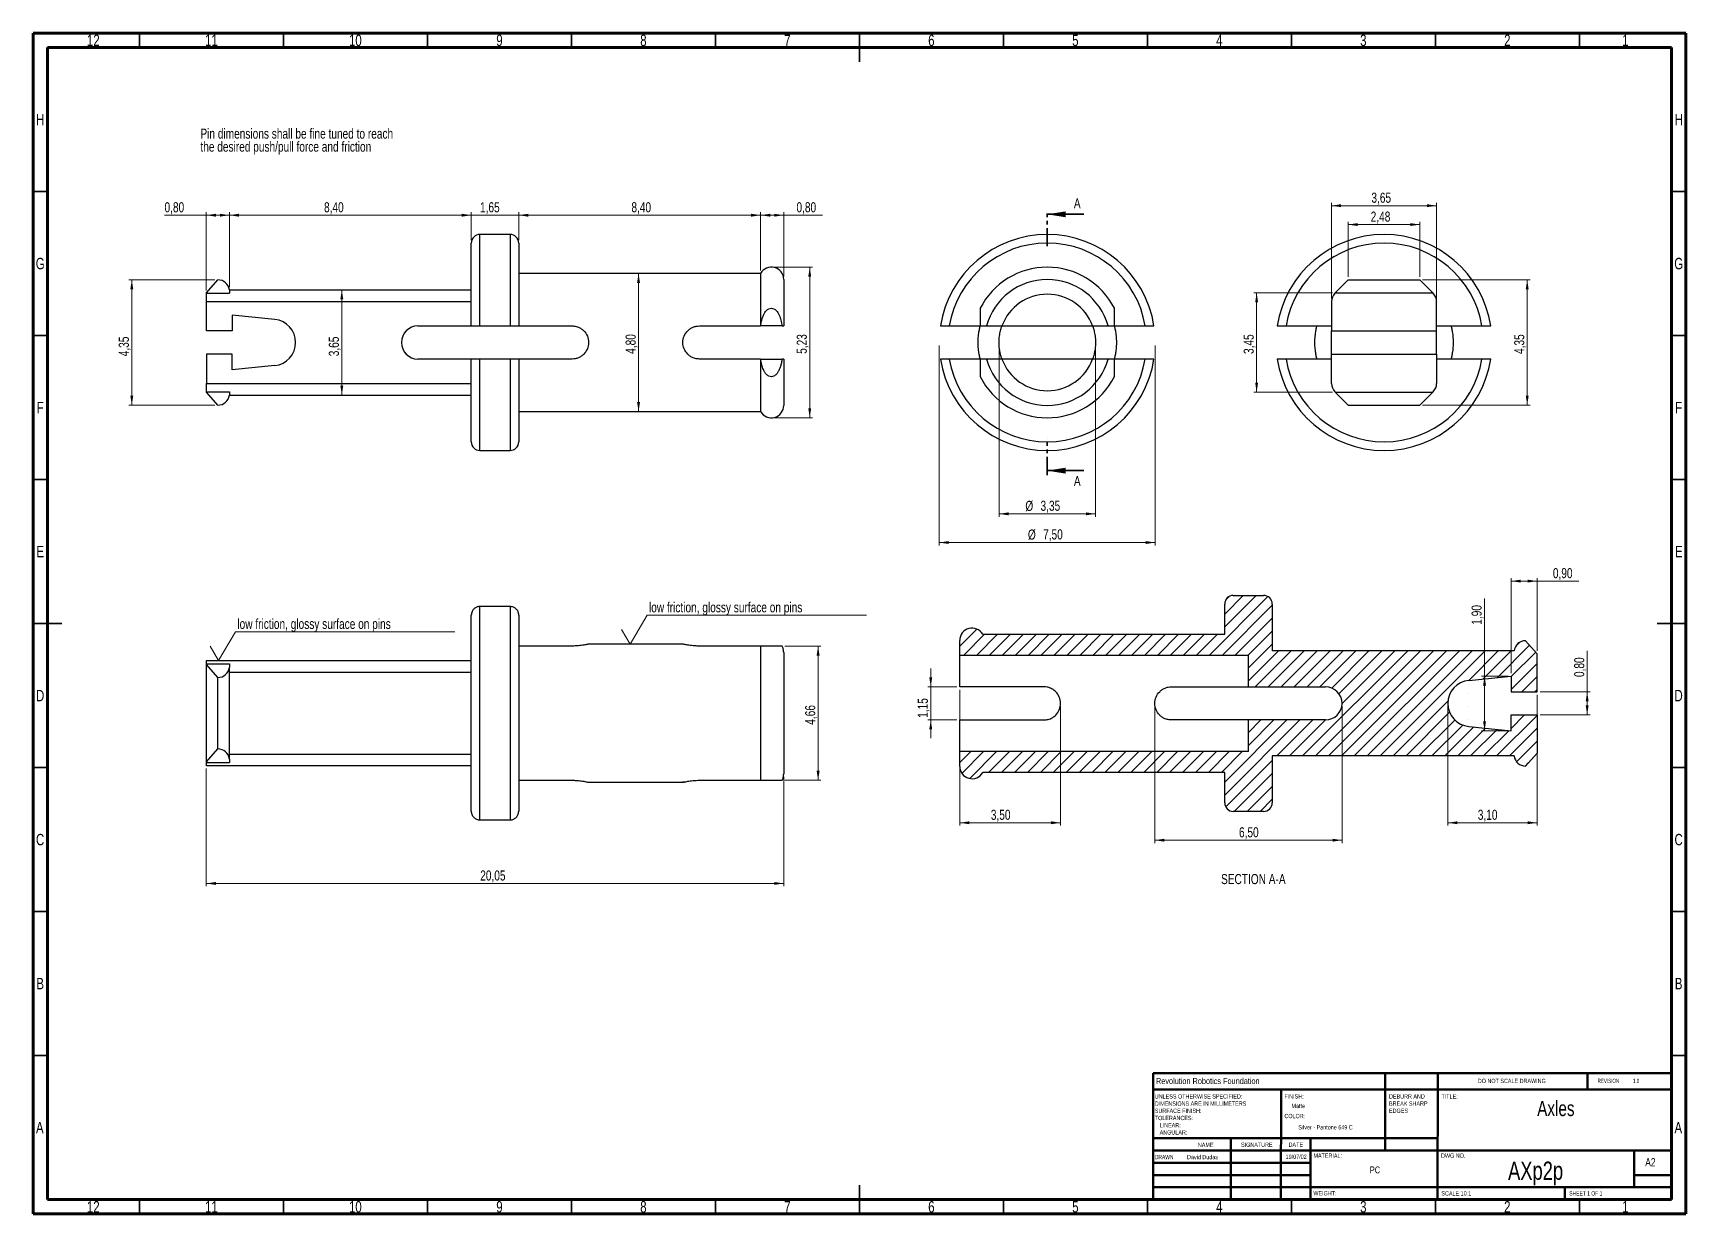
# Model space of a CAD drawing. Header units: millimetres. Extents: x 15 to 589, y 5 to 415.
import ezdxf

# ---------------------------------------------------------------- set-up
doc = ezdxf.new("R2010")
doc.units = ezdxf.units.MM
doc.linetypes.add('PHANTOM', pattern=[12.7, 6.35, -1.27, 1.27, -1.27, 1.27, -1.27])
doc.styles.add('SLDTEXTSTYLE0', font='TXT', dxfattribs={"width": 0.75})
doc.styles.add('SLDTEXTSTYLE1', font='TXT', dxfattribs={"width": 0.686449})
doc.styles.add('SLDTEXTSTYLE2', font='TXT', dxfattribs={"width": 0.625})
doc.styles.add('SLDTEXTSTYLE3', font='TXT', dxfattribs={"width": 0.6875})
doc.dimstyles.new('SLDDIMSTYLE0', dxfattribs={"dimtxt": 3.5, "dimasz": 3.302, "dimexe": 0, "dimexo": 0.0625, "dimgap": 0.875, "dimtad": 1, "dimlfac": 0.1, "dimrnd": 1e-09, "dimzin": 12, "dimdsep": 46, "dimtxsty": 'SLDTEXTSTYLE0', "dimsah": 1, "dimcen": 0.09, "dimadec": 0, "dimazin": 3, "dimtfac": 1, "dimtofl": 0, "dimtmove": 0, "dimatfit": 3, "dimfxl": 0, "dimfrac": 2, "dimtolj": 1, "dimtzin": 12, "dimarcsym": 0})
doc.dimstyles.new('SLDDIMSTYLE1', dxfattribs={"dimtxt": 3.5, "dimasz": 3.302, "dimexe": 0, "dimexo": 0.0625, "dimgap": 0.875, "dimtad": 1, "dimlfac": 0.1, "dimrnd": 1e-09, "dimdsep": 46, "dimtxsty": 'SLDTEXTSTYLE0', "dimsah": 1, "dimcen": 0.09, "dimadec": 0, "dimazin": 2, "dimtfac": 1, "dimtofl": 0, "dimtmove": 0, "dimatfit": 3, "dimfxl": 0, "dimfrac": 2, "dimtolj": 1, "dimtzin": 12, "dimarcsym": 0})
doc.dimstyles.new('SLDDIMSTYLE2', dxfattribs={"dimtxt": 3.5, "dimasz": 3.302, "dimexe": 0, "dimexo": 0.0625, "dimgap": 0.875, "dimtad": 1, "dimlfac": 0.1, "dimrnd": 1e-09, "dimzin": 12, "dimdsep": 46, "dimtxsty": 'SLDTEXTSTYLE0', "dimsah": 1, "dimcen": 0.09, "dimadec": 0, "dimazin": 3, "dimtfac": 1, "dimtmove": 0, "dimatfit": 0, "dimfxl": 0, "dimfrac": 2, "dimtolj": 1, "dimtzin": 12, "dimarcsym": 0})

msp = doc.modelspace()

# ---------------------------------------------------------------- texts
at = {"color": 7, "linetype": 'Continuous', "lineweight": 0}
for s, insert, char_height, attachment_point, style in [('12', (35.92, 414.452), 3.9687, 2, 'SLDTEXTSTYLE0'), ('11', (76.92, 414.452), 3.9687, 2, 'SLDTEXTSTYLE0'), ('10', (126.92, 414.452), 3.9687, 2, 'SLDTEXTSTYLE0'), ('9', (176.96, 414.452), 3.969, 2, 'SLDTEXTSTYLE0'), ('8', (226.96, 414.452), 3.969, 2, 'SLDTEXTSTYLE0'), ('7', (276.96, 414.452), 3.969, 2, 'SLDTEXTSTYLE0'), ('6', (326.96, 414.452), 3.969, 2, 'SLDTEXTSTYLE0'), ('5', (376.96, 414.452), 3.969, 2, 'SLDTEXTSTYLE0'), ('4', (426.96, 414.452), 3.969, 2, 'SLDTEXTSTYLE0'), ('3', (476.96, 414.452), 3.969, 2, 'SLDTEXTSTYLE0'), ('2', (526.96, 414.452), 3.969, 2, 'SLDTEXTSTYLE0'), ('1', (567.96, 414.452), 3.969, 2, 'SLDTEXTSTYLE0'), ('H', (17.49, 386.952), 3.969, 2, 'SLDTEXTSTYLE0'), ('H', (586.49, 386.952), 3.969, 2, 'SLDTEXTSTYLE0'), ('G', (17.487, 336.952), 3.969, 2, 'SLDTEXTSTYLE0'), ('G', (586.487, 336.952), 3.969, 2, 'SLDTEXTSTYLE0'), ('F', (17.458, 286.952), 3.969, 2, 'SLDTEXTSTYLE0'), ('F', (586.458, 286.952), 3.969, 2, 'SLDTEXTSTYLE0'), ('E', (17.508, 236.952), 3.969, 2, 'SLDTEXTSTYLE0'), ('E', (586.508, 236.952), 3.969, 2, 'SLDTEXTSTYLE0'), ('D', (17.453, 186.952), 3.969, 2, 'SLDTEXTSTYLE0'), ('D', (586.453, 186.952), 3.969, 2, 'SLDTEXTSTYLE0'), ('C', (17.459, 136.952), 3.969, 2, 'SLDTEXTSTYLE0'), ('C', (586.459, 136.952), 3.969, 2, 'SLDTEXTSTYLE0'), ('SECTION A-A', (438.77, 123.016), 3.5, 2, 'SLDTEXTSTYLE0'), ('B', (17.471, 86.952), 3.969, 2, 'SLDTEXTSTYLE0'), ('B', (586.471, 86.952), 3.969, 2, 'SLDTEXTSTYLE0'), ('Revolution Robotics Foundation', (404.963, 52.212), 2.11667, 1, 'SLDTEXTSTYLE0'), ('DO NOT SCALE DRAWING', (516.715, 51.937), 1.5, 1, 'SLDTEXTSTYLE0'), ('REVISION           1.0', (558.327, 51.937), 1.5, 1, 'SLDTEXTSTYLE2'), ('FINISH:', (449.564, 46.566), 1.5, 1, 'SLDTEXTSTYLE0'), ('TITLE:', (504.09, 46.576), 1.5, 1, 'SLDTEXTSTYLE0'), ('Matte', (452.005, 43.238), 1.4986, 1, 'SLDTEXTSTYLE0'), ('Axles', (543.83, 44.266), 5.2917, 2, 'SLDTEXTSTYLE0'), ('A', (17.34, 36.952), 3.969, 2, 'SLDTEXTSTYLE0'), ('COLOR:', (449.564, 39.742), 1.5, 1, 'SLDTEXTSTYLE0'), ('Silver - Pantone 649 C', (463.829, 35.826), 1.4986, 2, 'SLDTEXTSTYLE0'), ('A', (586.34, 36.952), 3.969, 2, 'SLDTEXTSTYLE0'), ('NAME', (419.506, 29.716), 1.5, 1, 'SLDTEXTSTYLE0'), ('SIGNATURE', (434.494, 29.776), 1.5, 1, 'SLDTEXTSTYLE0'), ('DATE', (451.008, 29.776), 1.5, 1, 'SLDTEXTSTYLE0'), ('DRAWN', (404.554, 25.505), 1.5, 1, 'SLDTEXTSTYLE1'), ('David Dudas', (421.125, 25.503), 1.4986, 2, 'SLDTEXTSTYLE0'), ('19/07/02', (453.647, 25.603), 1.4986, 2, 'SLDTEXTSTYLE0'), ('MATERIAL:', (459.646, 25.986), 1.5, 1, 'SLDTEXTSTYLE0'), ('DWG NO.', (503.953, 25.986), 1.5, 1, 'SLDTEXTSTYLE0'), ('AXp2p', (536.79, 23.181), 6.35, 2, 'SLDTEXTSTYLE0'), ('A2', (574.871, 24.406), 2.9104, 1, 'SLDTEXTSTYLE0'), ('PC', (481.006, 21.486), 2.3813, 2, 'SLDTEXTSTYLE0'), ('WEIGHT:', (459.618, 12.949), 1.4986, 1, 'SLDTEXTSTYLE0'), ('SCALE:10:1', (504.074, 12.9), 1.5, 1, 'SLDTEXTSTYLE0'), ('SHEET 1 OF 1', (548.478, 12.9), 1.5, 1, 'SLDTEXTSTYLE3'), ('12', (35.92, 9.452), 3.9687, 2, 'SLDTEXTSTYLE0'), ('11', (76.92, 9.452), 3.9687, 2, 'SLDTEXTSTYLE0'), ('10', (126.92, 9.452), 3.9687, 2, 'SLDTEXTSTYLE0'), ('9', (176.96, 9.452), 3.969, 2, 'SLDTEXTSTYLE0'), ('8', (226.96, 9.452), 3.969, 2, 'SLDTEXTSTYLE0'), ('7', (276.96, 9.452), 3.969, 2, 'SLDTEXTSTYLE0'), ('6', (326.96, 9.452), 3.969, 2, 'SLDTEXTSTYLE0'), ('5', (376.96, 9.452), 3.969, 2, 'SLDTEXTSTYLE0'), ('4', (426.96, 9.452), 3.969, 2, 'SLDTEXTSTYLE0'), ('3', (476.96, 9.452), 3.969, 2, 'SLDTEXTSTYLE0'), ('2', (526.96, 9.452), 3.969, 2, 'SLDTEXTSTYLE0'), ('1', (567.96, 9.452), 3.969, 2, 'SLDTEXTSTYLE0')]:
    msp.add_mtext(s, dxfattribs=dict(at, insert=insert, char_height=char_height, attachment_point=attachment_point, style=style))
at = {"color": 7, "linetype": 'Continuous', "char_height": 3.5, "attachment_point": 1, "style": 'SLDTEXTSTYLE0'}
for insert in [(376.454, 357.628), (376.454, 261.218)]:
    msp.add_mtext('A', dxfattribs=dict(at, insert=insert))

# ---------------------------------------------------------------- blocks, each defined once
blk = doc.blocks.new('SW_NOTE_0')
at = {"color": 0, "linetype": 'Continuous', "lineweight": 0, "char_height": 3.5, "attachment_point": 1, "style": 'SLDTEXTSTYLE0'}
for s, insert in [('the desired push/pull force and friction', (0, -0.01)), ('Pin dimensions shall be fine tuned to reach', (0, 4.51))]:
    blk.add_mtext(s, dxfattribs=dict(at, insert=insert))
blk = doc.blocks.new('SW_NOTE_0_1')
at = {"color": 0, "linetype": 'Continuous', "lineweight": 0, "char_height": 1.5, "attachment_point": 1, "style": 'SLDTEXTSTYLE0'}
for s, insert in [('UNLESS OTHERWISE SPECIFIED:', (0, 1.93)), ('TOLERANCES:', (0, -5.57)), ('SURFACE FINISH:', (0, -3.07)), ('DIMENSIONS ARE IN MILLIMETERS', (0, -0.57)), ('ANGULAR:', (1.69, -10.57)), ('LINEAR:', (1.69, -8.07))]:
    blk.add_mtext(s, dxfattribs=dict(at, insert=insert))
blk = doc.blocks.new('SW_NOTE_0_2')
at = {"color": 0, "linetype": 'Continuous', "lineweight": 0, "char_height": 1.5, "attachment_point": 1, "style": 'SLDTEXTSTYLE0'}
for s, insert in [('DEBURR AND', (0, 1.93)), ('BREAK SHARP', (0, -0.57)), ('EDGES', (0, -3.07))]:
    blk.add_mtext(s, dxfattribs=dict(at, insert=insert))
blk = doc.blocks.new('_D')
at = {"color": 7, "linetype": 'Continuous', "lineweight": 0}
for p, q in [((183.67, 343.07), (183.67, 352.76)), ((183.67, 351.76), (267.67, 351.76)), ((267.67, 332.57), (267.67, 352.76))]:
    blk.add_line(p, q, dxfattribs=at)
at = {"color": 7, "linetype": 'Continuous', "lineweight": 18}
for points in [[(183.67, 351.76), (186.98, 351.25), (186.98, 352.26)], [(267.67, 351.76), (264.37, 352.26), (264.37, 351.25)]]:
    blk.add_solid(points, dxfattribs=at)
at = {"color": 7, "linetype": 'Continuous', "lineweight": 18, "insert": (222.79, 356.27), "char_height": 3.5, "attachment_point": 1, "style": 'SLDTEXTSTYLE0'}
blk.add_mtext('8,40', dxfattribs=at)
blk = doc.blocks.new('_D_1')
at = {"color": 7, "linetype": 'Continuous', "lineweight": 0}
for p, q in [((267.67, 332.57), (267.67, 352.76)), ((267.67, 351.76), (275.67, 351.76)), ((275.67, 330.43), (275.67, 352.76)), ((275.67, 351.76), (289.16, 351.76))]:
    blk.add_line(p, q, dxfattribs=at)
at = {"color": 7, "linetype": 'Continuous', "lineweight": 18}
for points in [[(267.67, 351.76), (270.98, 351.25), (270.98, 352.26)], [(275.67, 351.76), (272.37, 352.26), (272.37, 351.25)]]:
    blk.add_solid(points, dxfattribs=at)
at = {"color": 7, "linetype": 'Continuous', "lineweight": 18, "insert": (280.11, 356.27), "char_height": 3.5, "attachment_point": 1, "style": 'SLDTEXTSTYLE0'}
blk.add_mtext('0,80', dxfattribs=at)
blk = doc.blocks.new('_D_2')
at = {"color": 7, "linetype": 'Continuous', "lineweight": 0}
for p, q in [((167.17, 351.76), (160.82, 351.76)), ((167.17, 343.07), (167.17, 352.76)), ((183.67, 351.76), (167.17, 351.76)), ((183.67, 343.07), (183.67, 352.76)), ((183.67, 351.76), (190.02, 351.76))]:
    blk.add_line(p, q, dxfattribs=at)
at = {"color": 7, "linetype": 'Continuous', "lineweight": 18}
for points in [[(167.17, 351.76), (163.87, 352.26), (163.87, 351.25)], [(183.67, 351.76), (186.98, 351.25), (186.98, 352.26)]]:
    blk.add_solid(points, dxfattribs=at)
at = {"color": 7, "linetype": 'Continuous', "lineweight": 18, "insert": (170.21, 356.27), "char_height": 3.5, "attachment_point": 1, "style": 'SLDTEXTSTYLE0'}
blk.add_mtext('1,65', dxfattribs=at)
blk = doc.blocks.new('_D_3')
at = {"color": 7, "linetype": 'Continuous', "lineweight": 0}
for p, q in [((83.17, 326.82), (83.17, 352.76)), ((167.17, 351.76), (83.17, 351.76)), ((167.17, 343.07), (167.17, 352.76))]:
    blk.add_line(p, q, dxfattribs=at)
at = {"color": 7, "linetype": 'Continuous', "lineweight": 18}
for points in [[(83.17, 351.76), (86.48, 351.25), (86.48, 352.26)], [(167.17, 351.76), (163.87, 352.26), (163.87, 351.25)]]:
    blk.add_solid(points, dxfattribs=at)
at = {"color": 7, "linetype": 'Continuous', "lineweight": 18, "insert": (116.05, 356.27), "char_height": 3.5, "attachment_point": 1, "style": 'SLDTEXTSTYLE0'}
blk.add_mtext('8,40', dxfattribs=at)
blk = doc.blocks.new('_D_4')
at = {"color": 7, "linetype": 'Continuous', "lineweight": 0}
for p, q in [((75.17, 351.76), (60.65, 351.76)), ((75.17, 325.65), (75.17, 352.76)), ((75.17, 351.76), (83.17, 351.76)), ((83.17, 326.82), (83.17, 352.76))]:
    blk.add_line(p, q, dxfattribs=at)
at = {"color": 7, "linetype": 'Continuous', "lineweight": 18}
for points in [[(75.17, 351.76), (78.48, 351.25), (78.48, 352.26)], [(83.17, 351.76), (79.87, 352.26), (79.87, 351.25)]]:
    blk.add_solid(points, dxfattribs=at)
at = {"color": 7, "linetype": 'Continuous', "lineweight": 18, "insert": (60.65, 356.27), "char_height": 3.5, "attachment_point": 1, "style": 'SLDTEXTSTYLE0'}
blk.add_mtext('0,80', dxfattribs=at)
blk = doc.blocks.new('_D_5')
at = {"color": 7, "linetype": 'Continuous', "lineweight": 0}
blk.add_line((122.22, 325.82), (122.22, 289.32), dxfattribs=at)
at = {"color": 7, "linetype": 'Continuous', "lineweight": 18}
for points in [[(122.22, 325.82), (121.71, 322.52), (122.73, 322.52)], [(122.22, 289.32), (122.73, 292.62), (121.71, 292.62)]]:
    blk.add_solid(points, dxfattribs=at)
at = {"color": 7, "linetype": 'Continuous', "lineweight": 18, "insert": (117.71, 302.78), "char_height": 3.5, "attachment_point": 1, "rotation": 90, "style": 'SLDTEXTSTYLE0'}
blk.add_mtext('3,65', dxfattribs=at)
blk = doc.blocks.new('_D_6')
at = {"color": 7, "linetype": 'Continuous', "lineweight": 0}
blk.add_line((225.27, 331.57), (225.27, 283.57), dxfattribs=at)
at = {"color": 7, "linetype": 'Continuous', "lineweight": 18}
for points in [[(225.27, 331.57), (224.76, 328.27), (225.78, 328.27)], [(225.27, 283.57), (225.78, 286.87), (224.76, 286.87)]]:
    blk.add_solid(points, dxfattribs=at)
at = {"color": 7, "linetype": 'Continuous', "lineweight": 18, "insert": (220.76, 303.63), "char_height": 3.5, "attachment_point": 1, "rotation": 90, "style": 'SLDTEXTSTYLE0'}
blk.add_mtext('4,80', dxfattribs=at)
blk = doc.blocks.new('_D_7')
at = {"color": 7, "linetype": 'Continuous', "lineweight": 0}
for p, q in [((272.39, 333.72), (285.71, 333.72)), ((284.71, 333.72), (284.71, 281.42)), ((272.39, 281.42), (285.71, 281.42))]:
    blk.add_line(p, q, dxfattribs=at)
at = {"color": 7, "linetype": 'Continuous', "lineweight": 18}
for points in [[(284.71, 333.72), (284.21, 330.42), (285.22, 330.42)], [(284.71, 281.42), (285.22, 284.72), (284.21, 284.72)]]:
    blk.add_solid(points, dxfattribs=at)
at = {"color": 7, "linetype": 'Continuous', "lineweight": 18, "insert": (280.2, 303.63), "char_height": 3.5, "attachment_point": 1, "rotation": 90, "style": 'SLDTEXTSTYLE0'}
blk.add_mtext('5,23', dxfattribs=at)
blk = doc.blocks.new('_D_8')
at = {"color": 7, "linetype": 'Continuous', "lineweight": 0}
for p, q in [((78.17, 329.32), (48.29, 329.32)), ((49.29, 329.32), (49.29, 285.82)), ((78.17, 285.82), (48.29, 285.82))]:
    blk.add_line(p, q, dxfattribs=at)
at = {"color": 7, "linetype": 'Continuous', "lineweight": 18}
for points in [[(49.29, 329.32), (48.78, 326.02), (49.8, 326.02)], [(49.29, 285.82), (49.8, 289.12), (48.78, 289.12)]]:
    blk.add_solid(points, dxfattribs=at)
at = {"color": 7, "linetype": 'Continuous', "lineweight": 18, "insert": (44.78, 302.78), "char_height": 3.5, "attachment_point": 1, "rotation": 90, "style": 'SLDTEXTSTYLE0'}
blk.add_mtext('4,35', dxfattribs=at)
blk = doc.blocks.new('_D_9')
at = {"color": 7, "linetype": 'Continuous', "lineweight": 0}
for p, q in [((350.45, 306.57), (350.45, 247.07)), ((383.95, 306.57), (383.95, 247.07)), ((350.45, 248.07), (383.95, 248.07))]:
    blk.add_line(p, q, dxfattribs=at)
at = {"color": 7, "linetype": 'Continuous', "lineweight": 18}
for points in [[(350.45, 248.07), (353.76, 247.56), (353.76, 248.58)], [(383.95, 248.07), (380.65, 248.58), (380.65, 247.56)]]:
    blk.add_solid(points, dxfattribs=at)
at = {"color": 7, "linetype": 'Continuous', "lineweight": 18, "char_height": 3.5, "attachment_point": 1, "style": 'SLDTEXTSTYLE0'}
for s, insert in [('%%c', (359.59, 252.58)), ('3,35', (364.87, 252.63))]:
    blk.add_mtext(s, dxfattribs=dict(at, insert=insert))
blk = doc.blocks.new('_D_10')
at = {"color": 7, "linetype": 'Continuous', "lineweight": 0}
for p, q in [((329.7, 306.57), (329.7, 237.11)), ((404.7, 306.57), (404.7, 237.11)), ((329.7, 238.11), (404.7, 238.11))]:
    blk.add_line(p, q, dxfattribs=at)
at = {"color": 7, "linetype": 'Continuous', "lineweight": 18}
for points in [[(329.7, 238.11), (333.01, 237.61), (333.01, 238.62)], [(404.7, 238.11), (401.4, 238.62), (401.4, 237.61)]]:
    blk.add_solid(points, dxfattribs=at)
at = {"color": 7, "linetype": 'Continuous', "lineweight": 18, "char_height": 3.5, "attachment_point": 1, "style": 'SLDTEXTSTYLE0'}
for s, insert in [('%%c', (360.48, 242.63)), ('7,50', (365.76, 242.68))]:
    blk.add_mtext(s, dxfattribs=dict(at, insert=insert))
blk = doc.blocks.new('_D_11')
at = {"color": 7, "linetype": 'Continuous', "lineweight": 0}
for p, q in [((75.17, 159.61), (75.17, 118.75)), ((275.67, 156.77), (275.67, 118.75)), ((75.17, 119.75), (275.67, 119.75))]:
    blk.add_line(p, q, dxfattribs=at)
at = {"color": 7, "linetype": 'Continuous', "lineweight": 18}
for points in [[(75.17, 119.75), (78.48, 119.24), (78.48, 120.26)], [(275.67, 119.75), (272.37, 120.26), (272.37, 119.24)]]:
    blk.add_solid(points, dxfattribs=at)
at = {"color": 7, "linetype": 'Continuous', "lineweight": 18, "insert": (170.29, 124.26), "char_height": 3.5, "attachment_point": 1, "style": 'SLDTEXTSTYLE0'}
blk.add_mtext('20,05', dxfattribs=at)
blk = doc.blocks.new('_D_12')
at = {"color": 7, "linetype": 'Continuous', "lineweight": 0}
for p, q in [((276.1, 202.16), (288.63, 202.16)), ((287.63, 202.16), (287.63, 155.56)), ((276.1, 155.56), (288.63, 155.56))]:
    blk.add_line(p, q, dxfattribs=at)
at = {"color": 7, "linetype": 'Continuous', "lineweight": 18}
for points in [[(287.63, 202.16), (287.12, 198.86), (288.14, 198.86)], [(287.63, 155.56), (288.14, 158.86), (287.12, 158.86)]]:
    blk.add_solid(points, dxfattribs=at)
at = {"color": 7, "linetype": 'Continuous', "lineweight": 18, "insert": (283.12, 174.85), "char_height": 3.5, "attachment_point": 1, "rotation": 90, "style": 'SLDTEXTSTYLE0'}
blk.add_mtext('4,66', dxfattribs=at)
blk = doc.blocks.new('SW_SFSYMBOL_0')
at = {"color": 0, "linetype": 'Continuous', "lineweight": 0}
for p, q in [((-6.54, -10), (-0.65, 0)), ((-0.65, 0), (75.56, 0)), ((-6.54, -10), (-9.49, -5))]:
    blk.add_line(p, q, dxfattribs=at)
at = {"color": 0, "linetype": 'Continuous', "lineweight": 0, "insert": (0, 4.51), "char_height": 3.5, "attachment_point": 1, "style": 'SLDTEXTSTYLE0'}
blk.add_mtext('low friction, glossy surface on pins', dxfattribs=at)
blk = doc.blocks.new('SW_SFSYMBOL_1')
at = {"color": 0, "linetype": 'Continuous', "lineweight": 0}
for p, q in [((-6.54, -10), (-0.65, 0)), ((-0.65, 0), (75.56, 0)), ((-6.54, -10), (-9.49, -5))]:
    blk.add_line(p, q, dxfattribs=at)
at = {"color": 0, "linetype": 'Continuous', "lineweight": 0, "insert": (0, 4.51), "char_height": 3.5, "attachment_point": 1, "style": 'SLDTEXTSTYLE0'}
blk.add_mtext('low friction, glossy surface on pins', dxfattribs=at)
blk = doc.blocks.new('_D_13')
at = {"color": 7, "linetype": 'Continuous', "lineweight": 0}
for p, q in [((336.82, 187.01), (336.82, 139.82)), ((371.82, 181.26), (371.82, 139.82)), ((336.82, 140.82), (371.82, 140.82))]:
    blk.add_line(p, q, dxfattribs=at)
at = {"color": 7, "linetype": 'Continuous', "lineweight": 18}
for points in [[(336.82, 140.82), (340.12, 140.31), (340.12, 141.32)], [(371.82, 140.82), (368.52, 141.32), (368.52, 140.31)]]:
    blk.add_solid(points, dxfattribs=at)
at = {"color": 7, "linetype": 'Continuous', "lineweight": 18, "insert": (347.61, 145.33), "char_height": 3.5, "attachment_point": 1, "style": 'SLDTEXTSTYLE0'}
blk.add_mtext('3,50', dxfattribs=at)
blk = doc.blocks.new('_D_14')
at = {"color": 7, "linetype": 'Continuous', "lineweight": 0}
for p, q in [((404.57, 181.26), (404.57, 133.76)), ((469.57, 181.26), (469.57, 133.76)), ((404.57, 134.76), (469.57, 134.76))]:
    blk.add_line(p, q, dxfattribs=at)
at = {"color": 7, "linetype": 'Continuous', "lineweight": 18}
for points in [[(404.57, 134.76), (407.87, 134.25), (407.87, 135.27)], [(469.57, 134.76), (466.27, 135.27), (466.27, 134.25)]]:
    blk.add_solid(points, dxfattribs=at)
at = {"color": 7, "linetype": 'Continuous', "lineweight": 18, "insert": (433.79, 139.27), "char_height": 3.5, "attachment_point": 1, "style": 'SLDTEXTSTYLE0'}
blk.add_mtext('6,50', dxfattribs=at)
blk = doc.blocks.new('_D_15')
at = {"color": 7, "linetype": 'Continuous', "lineweight": 0}
for p, q in [((537.32, 185.26), (537.32, 139.82)), ((506.32, 181.26), (506.32, 139.82)), ((506.32, 140.82), (537.32, 140.82))]:
    blk.add_line(p, q, dxfattribs=at)
at = {"color": 7, "linetype": 'Continuous', "lineweight": 18}
for points in [[(506.32, 140.82), (509.62, 140.31), (509.62, 141.32)], [(537.32, 140.82), (534.02, 141.32), (534.02, 140.31)]]:
    blk.add_solid(points, dxfattribs=at)
at = {"color": 7, "linetype": 'Continuous', "lineweight": 18, "insert": (516.72, 145.33), "char_height": 3.5, "attachment_point": 1, "style": 'SLDTEXTSTYLE0'}
blk.add_mtext('3,10', dxfattribs=at)
blk = doc.blocks.new('_D_16')
at = {"color": 7, "linetype": 'Continuous', "lineweight": 0}
for p, q in [((528.32, 192.76), (528.32, 225.71)), ((528.32, 224.71), (537.32, 224.71)), ((537.32, 200.51), (537.32, 225.71)), ((537.32, 224.71), (551.85, 224.71))]:
    blk.add_line(p, q, dxfattribs=at)
at = {"color": 7, "linetype": 'Continuous', "lineweight": 18}
for points in [[(528.32, 224.71), (531.62, 224.21), (531.62, 225.22)], [(537.32, 224.71), (534.02, 225.22), (534.02, 224.21)]]:
    blk.add_solid(points, dxfattribs=at)
at = {"color": 7, "linetype": 'Continuous', "lineweight": 18, "insert": (542.79, 229.23), "char_height": 3.5, "attachment_point": 1, "style": 'SLDTEXTSTYLE0'}
blk.add_mtext('0,90', dxfattribs=at)
blk = doc.blocks.new('_D_17')
at = {"color": 7, "linetype": 'Continuous', "lineweight": 0}
for p, q in [((554.69, 186.26), (554.69, 200.47)), ((538.32, 186.26), (555.69, 186.26)), ((554.69, 186.26), (554.69, 178.26)), ((538.32, 178.26), (555.69, 178.26))]:
    blk.add_line(p, q, dxfattribs=at)
at = {"color": 7, "linetype": 'Continuous', "lineweight": 18}
for points in [[(554.69, 186.26), (554.19, 182.96), (555.2, 182.96)], [(554.69, 178.26), (555.2, 181.56), (554.19, 181.56)]]:
    blk.add_solid(points, dxfattribs=at)
at = {"color": 7, "linetype": 'Continuous', "lineweight": 18, "insert": (550.18, 191.41), "char_height": 3.5, "attachment_point": 1, "rotation": 90, "style": 'SLDTEXTSTYLE0'}
blk.add_mtext('0,80', dxfattribs=at)
blk = doc.blocks.new('_D_18')
at = {"color": 7, "linetype": 'Continuous', "lineweight": 0}
for p, q in [((519.06, 191.76), (519.06, 218.63)), ((527.32, 191.76), (518.06, 191.76)), ((519.06, 191.76), (519.06, 172.76)), ((527.32, 172.76), (518.06, 172.76))]:
    blk.add_line(p, q, dxfattribs=at)
at = {"color": 7, "linetype": 'Continuous', "lineweight": 18}
for points in [[(519.06, 191.76), (518.56, 188.46), (519.57, 188.46)], [(519.06, 172.76), (519.57, 176.06), (518.56, 176.06)]]:
    blk.add_solid(points, dxfattribs=at)
at = {"color": 7, "linetype": 'Continuous', "lineweight": 18, "insert": (514.55, 209.58), "char_height": 3.5, "attachment_point": 1, "rotation": 90, "style": 'SLDTEXTSTYLE0'}
blk.add_mtext('1,90', dxfattribs=at)
blk = doc.blocks.new('_D_19')
at = {"color": 7, "linetype": 'Continuous', "lineweight": 0}
for p, q in [((326.74, 188.01), (326.74, 194.36)), ((335.82, 188.01), (325.74, 188.01)), ((326.74, 188.01), (326.74, 176.51)), ((335.82, 176.51), (325.74, 176.51)), ((326.74, 176.51), (326.74, 170.16))]:
    blk.add_line(p, q, dxfattribs=at)
at = {"color": 7, "linetype": 'Continuous', "lineweight": 18}
for points in [[(326.74, 188.01), (327.25, 191.31), (326.24, 191.31)], [(326.74, 176.51), (326.24, 173.21), (327.25, 173.21)]]:
    blk.add_solid(points, dxfattribs=at)
at = {"color": 7, "linetype": 'Continuous', "lineweight": 18, "insert": (322.23, 177.24), "char_height": 3.5, "attachment_point": 1, "rotation": 90, "style": 'SLDTEXTSTYLE0'}
blk.add_mtext('1,15', dxfattribs=at)
blk = doc.blocks.new('_D_20')
at = {"color": 7, "linetype": 'Continuous', "lineweight": 0}
for p, q in [((465.9, 322.82), (465.9, 356.07)), ((502.4, 322.82), (502.4, 356.07)), ((465.9, 355.07), (502.4, 355.07))]:
    blk.add_line(p, q, dxfattribs=at)
at = {"color": 7, "linetype": 'Continuous', "lineweight": 18}
for points in [[(465.9, 355.07), (469.2, 354.56), (469.2, 355.58)], [(502.4, 355.07), (499.1, 355.58), (499.1, 354.56)]]:
    blk.add_solid(points, dxfattribs=at)
at = {"color": 7, "linetype": 'Continuous', "lineweight": 18, "insert": (479.77, 359.58), "char_height": 3.5, "attachment_point": 1, "style": 'SLDTEXTSTYLE0'}
blk.add_mtext('3,65', dxfattribs=at)
blk = doc.blocks.new('_D_21')
at = {"color": 7, "linetype": 'Continuous', "lineweight": 0}
for p, q in [((497.56, 329.32), (534.88, 329.32)), ((533.88, 329.32), (533.88, 285.82)), ((497.56, 285.82), (534.88, 285.82))]:
    blk.add_line(p, q, dxfattribs=at)
at = {"color": 7, "linetype": 'Continuous', "lineweight": 18}
for points in [[(533.88, 329.32), (533.37, 326.02), (534.38, 326.02)], [(533.88, 285.82), (534.38, 289.12), (533.37, 289.12)]]:
    blk.add_solid(points, dxfattribs=at)
at = {"color": 7, "linetype": 'Continuous', "lineweight": 18, "insert": (529.36, 303.57), "char_height": 3.5, "attachment_point": 1, "rotation": 90, "style": 'SLDTEXTSTYLE0'}
blk.add_mtext('4,35', dxfattribs=at)
blk = doc.blocks.new('_D_22')
at = {"color": 7, "linetype": 'Continuous', "lineweight": 0}
for p, q in [((471.74, 330.32), (471.74, 349.51)), ((471.74, 348.51), (496.56, 348.51)), ((496.56, 330.32), (496.56, 349.51))]:
    blk.add_line(p, q, dxfattribs=at)
at = {"color": 7, "linetype": 'Continuous', "lineweight": 18}
for points in [[(471.74, 348.51), (475.04, 348), (475.04, 349.02)], [(496.56, 348.51), (493.25, 349.02), (493.25, 348)]]:
    blk.add_solid(points, dxfattribs=at)
at = {"color": 7, "linetype": 'Continuous', "lineweight": 18, "insert": (479.52, 353.02), "char_height": 3.5, "attachment_point": 1, "style": 'SLDTEXTSTYLE0'}
blk.add_mtext('2,48', dxfattribs=at)
blk = doc.blocks.new('_D_23')
at = {"color": 7, "linetype": 'Continuous', "lineweight": 0}
for p, q in [((466.24, 324.82), (438.92, 324.82)), ((439.92, 324.82), (439.92, 290.32)), ((466.24, 290.32), (438.92, 290.32))]:
    blk.add_line(p, q, dxfattribs=at)
at = {"color": 7, "linetype": 'Continuous', "lineweight": 18}
for points in [[(439.92, 324.82), (439.41, 321.52), (440.42, 321.52)], [(439.92, 290.32), (440.42, 293.62), (439.41, 293.62)]]:
    blk.add_solid(points, dxfattribs=at)
at = {"color": 7, "linetype": 'Continuous', "lineweight": 18, "insert": (435.4, 303.57), "char_height": 3.5, "attachment_point": 1, "rotation": 90, "style": 'SLDTEXTSTYLE0'}
blk.add_mtext('3,45', dxfattribs=at)

# ---------------------------------------------------------------- dimensions: what is measured, and where the dimension line sits
at = {"color": 7, "linetype": 'Continuous', "lineweight": 18}
for base, p1, p2, dimstyle, picture, middle in [((83.175, 351.755), (75.175, 324.648), (83.175, 325.82), 'SLDDIMSTYLE1', '_D_4', (65.175, 351.755)), ((83.175, 351.755), (167.175, 342.07), (83.175, 325.82), 'SLDDIMSTYLE0', '_D_3', (120.571, 351.755)), ((167.175, 351.755), (183.675, 342.07), (167.175, 342.07), 'SLDDIMSTYLE2', '_D_2', (174.734, 351.755)), ((267.675, 351.755), (183.675, 342.07), (267.675, 331.57), 'SLDDIMSTYLE0', '_D', (227.32, 351.755)), ((275.675, 351.755), (267.675, 331.57), (275.675, 329.435), 'SLDDIMSTYLE1', '_D_1', (284.638, 351.755)), ((502.4, 355.07), (465.9, 321.82), (502.4, 321.82), 'SLDDIMSTYLE0', '_D_20', (484.292, 355.07)), ((496.557, 348.51), (471.743, 329.32), (496.557, 329.32), 'SLDDIMSTYLE0', '_D_22', (484.044, 348.51)), ((537.32, 224.714), (528.32, 191.758), (537.32, 199.508), 'SLDDIMSTYLE1', '_D_16', (547.32, 224.714)), ((371.82, 140.816), (336.82, 188.008), (371.82, 182.258), 'SLDDIMSTYLE0', '_D_13', (352.136, 140.816)), ((537.32, 140.816), (506.32, 182.258), (537.32, 186.258), 'SLDDIMSTYLE0', '_D_15', (521.241, 140.816)), ((469.57, 134.758), (404.57, 182.258), (469.57, 182.258), 'SLDDIMSTYLE0', '_D_14', (438.321, 134.758)), ((275.675, 119.752), (75.175, 160.611), (275.675, 157.765), 'SLDDIMSTYLE0', '_D_11', (176.104, 119.752))]:
    dim = msp.add_linear_dim(base=base, p1=p1, p2=p2, dimstyle=dimstyle, dxfattribs=at)
    dim.commit()
    dim.dimension.update_dxf_attribs({"geometry": picture, "text_midpoint": middle, "dimtype": 160})
for base, p1, p2, dimstyle, picture, middle in [((284.714, 281.42), (271.39, 333.72), (271.39, 281.42), 'SLDDIMSTYLE0', '_D_7', (284.714, 308.152)), ((49.288, 285.82), (79.175, 329.32), (79.175, 285.82), 'SLDDIMSTYLE0', '_D_8', (49.288, 307.303)), ((225.27, 283.57), (183.675, 331.57), (183.675, 283.57), 'SLDDIMSTYLE0', '_D_6', (225.27, 308.152)), ((533.875, 285.82), (496.557, 329.32), (496.557, 285.82), 'SLDDIMSTYLE0', '_D_21', (533.875, 308.101)), ((122.217, 289.32), (83.175, 325.82), (83.175, 289.32), 'SLDDIMSTYLE0', '_D_5', (122.217, 307.303)), ((439.916, 290.32), (467.243, 324.82), (467.243, 290.32), 'SLDDIMSTYLE0', '_D_23', (439.916, 308.101)), ((519.065, 172.758), (528.32, 191.758), (528.32, 172.758), 'SLDDIMSTYLE0', '_D_18', (519.065, 214.106)), ((287.629, 155.56), (275.105, 202.162), (275.105, 155.56), 'SLDDIMSTYLE0', '_D_12', (287.629, 179.381)), ((554.693, 178.258), (537.32, 186.258), (537.32, 178.258), 'SLDDIMSTYLE1', '_D_17', (554.693, 195.94)), ((326.744, 176.508), (336.82, 188.008), (336.82, 176.508), 'SLDDIMSTYLE2', '_D_19', (326.744, 181.764))]:
    dim = msp.add_linear_dim(base=base, p1=p1, p2=p2, angle=90, dimstyle=dimstyle, dxfattribs=at)
    dim.commit()
    dim.dimension.update_dxf_attribs({"geometry": picture, "text_midpoint": middle, "dimtype": 160})
for base, p1, p2, picture, middle in [((404.705, 238.114), (329.705, 307.57), (404.705, 307.57), '_D_10', (367.646, 238.114)), ((383.955, 248.069), (350.455, 307.57), (383.955, 307.57), '_D_9', (366.754, 248.069))]:
    dim = msp.add_linear_dim(base=base, p1=p1, p2=p2, text='%%c<>', dimstyle='SLDDIMSTYLE0', dxfattribs=at)
    dim.commit()
    dim.dimension.update_dxf_attribs({"geometry": picture, "text_midpoint": middle, "dimtype": 160})

# ---------------------------------------------------------------- hatches: boundary and pattern name
at = {"linetype": 'Continuous', "lineweight": 18}
h = msp.add_hatch(dxfattribs=at)
h.set_pattern_fill('ANSI31', style=0)
edge = h.paths.add_edge_path(flags=0)
edge.add_line((445.32, 164.008), (529.32, 164.008))
edge.add_arc((533.32, 164.544), 4.036, 187.62815, 270)
edge.add_line((533.32, 160.508), (537.32, 165.008))
edge.add_line((537.32, 165.008), (537.32, 178.258))
edge.add_line((537.32, 178.258), (528.32, 178.258))
edge.add_line((528.32, 178.258), (528.32, 172.758))
edge.add_line((528.32, 172.758), (513.549, 174.258))
edge.add_arc((514.361, 182.258), 8.041, 95.798432, 264.201568, ccw=False)
edge.add_line((513.549, 190.258), (528.32, 191.758))
edge.add_line((528.32, 191.758), (528.32, 186.258))
edge.add_line((528.32, 186.258), (537.32, 186.258))
edge.add_line((537.32, 186.258), (537.32, 199.508))
edge.add_line((537.32, 199.508), (533.32, 204.008))
edge.add_arc((533.32, 199.972), 4.036, 90, 172.37185)
edge.add_line((529.32, 200.508), (445.32, 200.508))
edge.add_line((445.32, 200.508), (445.32, 216.758))
edge.add_arc((442.32, 216.758), 3, 0, 90)
edge.add_line((442.32, 219.758), (431.82, 219.758))
edge.add_arc((431.82, 216.758), 3, 90, 180)
edge.add_line((428.82, 216.758), (428.82, 206.258))
edge.add_line((428.82, 206.258), (344.82, 206.258))
edge.add_arc((341.105, 204.123), 4.285, 29.883098, 180)
edge.add_line((336.82, 204.123), (336.82, 199.008))
edge.add_line((336.82, 199.008), (437.07, 199.008))
edge.add_line((437.07, 199.008), (437.07, 188.008))
edge.add_line((437.07, 188.008), (463.82, 188.008))
edge.add_arc((463.82, 182.258), 5.75, -90, 90, ccw=False)
edge.add_line((463.82, 176.508), (437.07, 176.508))
edge.add_line((437.07, 176.508), (437.07, 165.508))
edge.add_line((437.07, 165.508), (336.82, 165.508))
edge.add_line((336.82, 165.508), (336.82, 160.393))
edge.add_arc((341.105, 160.393), 4.285, 180, 330.116902)
edge.add_line((344.82, 158.258), (428.82, 158.258))
edge.add_line((428.82, 158.258), (428.82, 147.758))
edge.add_arc((431.82, 147.758), 3, 180, 270)
edge.add_line((431.82, 144.758), (442.32, 144.758))
edge.add_arc((442.32, 147.758), 3, 270, 360)
edge.add_line((445.32, 147.758), (445.32, 164.008))

# ---------------------------------------------------------------- linework, layer by layer
at = {"color": 7, "linetype": 'Continuous', "lineweight": 70}
for p, q in [((15, 5), (15, 415)), ((15, 415), (589, 415)), ((589, 415), (589, 5)), ((20, 10), (20, 410)), ((20, 410), (584, 410)), ((584, 410), (584, 10)), ((584, 10), (20, 10)), ((589, 5), (15, 5))]:
    msp.add_line(p, q, dxfattribs=at)
at = {"color": 7, "linetype": 'Continuous', "lineweight": 35}
for p, q in [((52, 410), (52, 415)), ((102, 410), (102, 415)), ((152, 410), (152, 415)), ((202, 410), (202, 415)), ((252, 410), (252, 415)), ((302, 415), (302, 405)), ((302, 410), (302, 415)), ((352, 410), (352, 415)), ((402, 410), (402, 415)), ((452, 410), (452, 415)), ((502, 410), (502, 415)), ((552, 410), (552, 415)), ((20, 360), (15, 360)), ((584, 360), (589, 360)), ((379.905, 352.07), (367.205, 352.07)), ((20, 310), (15, 310)), ((584, 310), (589, 310)), ((20, 260), (15, 260)), ((379.905, 263.069), (367.205, 263.069)), ((584, 260), (589, 260)), ((15, 210), (25, 210)), ((20, 210), (15, 210)), ((589, 210), (579, 210)), ((584, 210), (589, 210)), ((20, 160), (15, 160)), ((584, 160), (589, 160)), ((20, 110), (15, 110)), ((584, 110), (589, 110)), ((20, 60), (15, 60)), ((584, 60), (589, 60)), ((302, 5), (302, 15)), ((52, 10), (52, 5)), ((102, 10), (102, 5)), ((152, 10), (152, 5)), ((202, 10), (202, 5)), ((252, 10), (252, 5)), ((302, 10), (302, 5)), ((352, 10), (352, 5)), ((402, 10), (402, 5)), ((452, 10), (452, 5)), ((502, 10), (502, 5)), ((552, 10), (552, 5))]:
    msp.add_line(p, q, dxfattribs=at)
at = {"color": 7, "linetype": 'PHANTOM', "lineweight": 35}
for p, q in [((367.205, 340.957), (367.205, 353.657)), ((367.205, 261.482), (367.205, 274.188))]:
    msp.add_line(p, q, dxfattribs=at)
at = {"color": 7, "linetype": 'Continuous', "lineweight": 25}
for p, q in [((180.675, 345.07), (170.175, 345.07)), ((167.175, 313.32), (167.175, 342.07)), ((183.675, 342.07), (183.675, 313.32)), ((75.175, 324.82), (79.175, 329.32)), ((267.675, 331.57), (183.675, 331.57)), ((267.675, 331.57), (267.675, 313.32)), ((275.675, 329.435), (275.675, 313.32)), ((471.743, 329.32), (467.243, 324.82)), ((471.743, 329.32), (496.557, 329.32)), ((501.057, 324.82), (496.557, 329.32)), ((75.175, 324.648), (75.175, 324.82)), ((75.175, 324.648), (83.175, 324.648)), ((75.175, 321.82), (75.175, 324.648)), ((75.175, 311.57), (75.175, 321.82)), ((75.175, 321.82), (167.175, 321.82)), ((83.175, 325.82), (167.175, 325.82)), ((83.175, 325.82), (83.175, 324.648)), ((465.9, 321.82), (465.9, 311.57)), ((467.243, 324.82), (467.071, 324.648)), ((467.243, 324.82), (501.057, 324.82)), ((501.228, 324.648), (501.057, 324.82)), ((502.4, 311.57), (502.4, 321.82)), ((98.946, 315.57), (84.175, 317.07)), ((84.175, 317.07), (84.175, 311.57)), ((84.175, 311.57), (75.175, 311.57)), ((148.675, 313.32), (167.175, 313.32)), ((170.175, 313.32), (180.675, 313.32)), ((183.675, 313.32), (202.175, 313.32)), ((246.425, 313.32), (267.675, 313.32)), ((275.105, 313.32), (267.675, 313.32)), ((333.187, 313.32), (343.904, 313.32)), ((346.109, 313.32), (351.473, 313.32)), ((351.473, 313.32), (382.937, 313.32)), ((382.937, 313.32), (388.3, 313.32)), ((390.506, 313.32), (401.222, 313.32)), ((450.132, 313.32), (465.9, 313.32)), ((465.9, 311.57), (502.4, 311.57)), ((465.9, 303.57), (465.9, 311.57)), ((502.4, 313.32), (518.167, 313.32)), ((502.4, 303.57), (502.4, 311.57)), ((84.175, 303.57), (75.175, 303.57)), ((75.175, 303.57), (75.175, 293.32)), ((84.175, 298.07), (84.175, 303.57)), ((98.946, 299.57), (84.175, 298.07)), ((167.175, 301.82), (148.675, 301.82)), ((167.175, 273.07), (167.175, 301.82)), ((180.675, 301.82), (170.175, 301.82)), ((183.675, 301.82), (183.675, 273.07)), ((202.175, 301.82), (183.675, 301.82)), ((267.675, 301.82), (246.425, 301.82)), ((267.675, 301.82), (267.675, 283.57)), ((267.675, 301.82), (275.105, 301.82)), ((275.675, 301.82), (275.675, 285.704)), ((343.904, 301.82), (333.187, 301.82)), ((351.473, 301.82), (346.109, 301.82)), ((382.937, 301.82), (351.473, 301.82)), ((388.3, 301.82), (382.937, 301.82)), ((401.222, 301.82), (390.506, 301.82)), ((465.9, 301.82), (450.132, 301.82)), ((465.9, 293.32), (465.9, 303.57)), ((465.9, 303.57), (502.4, 303.57)), ((502.4, 303.57), (502.4, 293.32)), ((518.167, 301.82), (502.4, 301.82)), ((75.175, 293.32), (167.175, 293.32)), ((75.175, 290.491), (75.175, 293.32)), ((75.175, 290.491), (83.175, 290.491)), ((75.175, 290.32), (75.175, 290.491)), ((79.175, 285.82), (75.175, 290.32)), ((83.175, 290.491), (83.175, 289.32)), ((83.175, 289.32), (167.175, 289.32)), ((467.071, 290.491), (467.243, 290.32)), ((467.243, 290.32), (501.057, 290.32)), ((467.243, 290.32), (471.743, 285.82)), ((496.557, 285.82), (501.057, 290.32)), ((501.057, 290.32), (501.228, 290.491)), ((183.675, 283.57), (267.675, 283.57)), ((471.743, 285.82), (496.557, 285.82)), ((170.175, 270.07), (180.675, 270.07)), ((431.82, 219.758), (442.32, 219.758)), ((167.175, 144.843), (167.175, 212.878)), ((170.175, 141.804), (170.175, 215.917)), ((180.675, 215.917), (170.175, 215.917)), ((180.675, 215.917), (180.675, 141.804)), ((183.675, 212.878), (183.675, 144.843)), ((428.82, 206.258), (428.82, 216.758)), ((445.32, 216.758), (445.32, 200.508)), ((202.175, 202.162), (183.675, 202.162)), ((240.675, 202.861), (207.925, 202.861)), ((267.675, 202.162), (246.425, 202.162)), ((267.675, 202.162), (267.675, 155.56)), ((336.82, 199.008), (336.82, 204.123)), ((344.82, 206.258), (428.82, 206.258)), ((537.32, 199.508), (533.32, 204.008)), ((75.175, 195.939), (75.175, 197.111)), ((75.175, 197.111), (167.175, 197.111)), ((75.175, 195.768), (75.175, 195.939)), ((75.175, 195.939), (83.175, 195.939)), ((75.175, 161.954), (75.175, 195.768)), ((79.175, 191.268), (75.175, 195.768)), ((83.175, 195.939), (83.175, 194.768)), ((275.675, 199.956), (275.675, 157.765)), ((336.82, 199.008), (437.07, 199.008)), ((336.82, 188.008), (336.82, 199.008)), ((437.07, 188.008), (437.07, 199.008)), ((529.32, 200.508), (445.32, 200.508)), ((537.32, 186.258), (537.32, 199.508)), ((79.175, 166.454), (79.175, 191.268)), ((83.175, 193.111), (83.175, 194.768)), ((83.175, 164.611), (83.175, 193.111)), ((83.175, 193.111), (167.175, 193.111)), ((513.549, 190.258), (528.32, 191.758)), ((528.32, 191.758), (528.32, 186.258)), ((366.07, 188.008), (336.82, 188.008)), ((410.32, 188.008), (437.07, 188.008)), ((437.07, 188.008), (463.82, 188.008)), ((528.32, 186.258), (537.32, 186.258)), ((528.32, 172.758), (528.32, 178.258)), ((528.32, 178.258), (537.32, 178.258)), ((537.32, 178.258), (537.32, 165.008)), ((336.82, 176.508), (366.07, 176.508)), ((336.82, 165.508), (336.82, 176.508)), ((437.07, 176.508), (410.32, 176.508)), ((437.07, 165.508), (437.07, 176.508)), ((463.82, 176.508), (437.07, 176.508)), ((513.549, 174.258), (528.32, 172.758)), ((75.175, 161.954), (79.175, 166.454)), ((75.175, 161.782), (75.175, 161.954)), ((75.175, 161.782), (83.175, 161.782)), ((75.175, 160.611), (75.175, 161.782)), ((83.175, 162.954), (83.175, 164.611)), ((83.175, 164.611), (167.175, 164.611)), ((83.175, 162.954), (83.175, 161.782)), ((437.07, 165.508), (336.82, 165.508)), ((336.82, 160.393), (336.82, 165.508)), ((529.32, 164.008), (445.32, 164.008)), ((445.32, 164.008), (445.32, 147.758)), ((537.32, 165.008), (533.32, 160.508)), ((167.175, 160.611), (75.175, 160.611)), ((183.675, 155.56), (202.175, 155.56)), ((246.425, 155.56), (267.675, 155.56)), ((428.82, 158.258), (344.82, 158.258)), ((428.82, 147.758), (428.82, 158.258)), ((207.925, 154.861), (240.675, 154.861)), ((442.32, 144.758), (431.82, 144.758)), ((170.175, 141.804), (180.675, 141.804))]:
    msp.add_line(p, q, dxfattribs=at)
at = {"color": 8, "linetype": 'Continuous', "lineweight": 25}
for p, q in [((170.175, 313.32), (170.175, 345.07)), ((180.675, 345.07), (180.675, 313.32)), ((170.175, 270.07), (170.175, 301.82)), ((180.675, 301.82), (180.675, 270.07))]:
    msp.add_line(p, q, dxfattribs=at)
at = {"color": 7, "linetype": 'Continuous', "lineweight": 50}
for p, q in [((404, 53.839), (403.976, 10)), ((404, 53.839), (584, 53.839)), ((484.6, 53.839), (484.585, 26.956)), ((502.8, 53.839), (502.776, 9.946)), ((554.797, 48.226), (554.8, 53.839)), ((583.997, 48.226), (403.997, 48.226)), ((448.396, 48.226), (448.375, 9.976)), ((502.8, 31.25), (404, 31.25)), ((430.991, 31.25), (430.991, 10)), ((458.6, 10), (458.6, 31.25)), ((458.6, 27), (404, 27)), ((458.6, 27), (584, 27)), ((571, 14.25), (571, 27)), ((458.6, 22.75), (404, 22.75)), ((458.6, 18.5), (404, 18.5)), ((584, 18.5), (571, 18.5)), ((404, 14.25), (584, 14.25)), ((547, 10), (547, 14.25))]:
    msp.add_line(p, q, dxfattribs=at)
at = {"color": 7, "linetype": 'Continuous', "lineweight": 25}
for centre, radius, start, end in [((170.175, 342.07), 3, 90, 180), ((180.675, 342.07), 3, 0, 90), ((367.205, 307.57), 37.5, 8.820148, 171.179852), ((484.15, 307.57), 37.5, 8.820148, 171.179852), ((367.205, 307.57), 34.5, 9.594068, 170.405932), ((484.15, 307.57), 34.5, 9.594068, 170.405932), ((271.39, 329.435), 4.285, 0, 150.116902), ((367.205, 307.57), 26.15, 26.993095, 153.005447), ((79.175, 325.284), 4.036, 7.62815, 90), ((367.205, 307.57), 21.865, 15.246694, 164.753306), ((367.205, 307.57), 16.75, 20.077054, 159.922946), ((469.9, 321.82), 4, 135, 180), ((498.4, 321.82), 4, 0, 45), ((98.134, 307.57), 8.041, 275.798432, 84.201568), ((148.675, 307.57), 5.75, 90, 270), ((367.205, 307.57), 37.5, 188.820148, 351.179852), ((367.205, 307.57), 34.5, 189.594068, 350.405932), ((367.205, 307.57), 21.865, 195.246694, 344.753306), ((367.205, 307.57), 16.75, 200.077054, 270), ((367.205, 307.57), 16.75, 270, 339.922946), ((484.15, 307.57), 37.5, 188.820148, 351.179852), ((484.15, 307.57), 34.5, 189.594068, 350.405932), ((367.205, 307.57), 26.15, 206.99314, 333.008124), ((469.9, 293.32), 4, 180, 225), ((498.4, 293.32), 4, 315, 0), ((79.175, 289.855), 4.036, 270, 352.37185), ((271.39, 285.704), 4.285, 209.883098, 0), ((170.175, 273.07), 3, 180, 270), ((180.675, 273.07), 3, 270, 0), ((431.82, 216.758), 3, 90, 180), ((442.32, 216.758), 3, 0, 90), ((341.105, 204.123), 4.285, 29.883098, 180), ((533.32, 199.972), 4.036, 90, 172.37185), ((79.175, 195.303), 4.036, 270, 352.37185), ((514.361, 182.258), 8.041, 95.798432, 264.201568), ((463.82, 182.258), 5.75, 270, 90), ((79.175, 162.418), 4.036, 7.62815, 90), ((533.32, 164.544), 4.036, 187.62815, 270), ((341.105, 160.393), 4.285, 180, 330.116902), ((431.82, 147.758), 3, 180, 270), ((442.32, 147.758), 3, 270, 0)]:
    msp.add_arc(centre, radius, start, end, dxfattribs=at)
for points, knots in [([(267.675, 313.32), (267.744, 313.772), (267.878, 314.643), (268.188, 315.879), (268.586, 316.974), (269.069, 317.899), (269.678, 318.688), (270.44, 319.276), (271.39, 319.515), (272.339, 319.277), (273.102, 318.688), (273.711, 317.9), (274.289, 316.79), (274.797, 315.242), (274.998, 313.985), (275.105, 313.32)], [0, 0, 0, 0, 0.08928528, 0.17181074, 0.24807231, 0.31600171, 0.37447574, 0.44135417, 0.50005801, 0.5587308, 0.62564111, 0.68408606, 0.75204461, 0.86865337, 1, 1, 1, 1]), ([(343.904, 319.439), (343.904, 319.439), (343.904, 319.456), (343.904, 319.395), (343.903, 319.266), (343.902, 319.079), (343.902, 318.875), (343.903, 318.584), (343.904, 318.176), (343.902, 317.628), (343.903, 316.685), (343.907, 315.241), (343.905, 313.985), (343.904, 313.32)], [0, 0, 0, 0, 0.0004599, 0.05836101, 0.11831608, 0.16052541, 0.20510812, 0.25248302, 0.32835703, 0.41230851, 0.5050108, 0.73779479, 1, 1, 1, 1]), ([(390.506, 313.32), (390.505, 313.662), (390.505, 314.329), (390.503, 315.289), (390.504, 316.179), (390.507, 316.961), (390.507, 317.627), (390.505, 318.176), (390.507, 318.753), (390.507, 319.181), (390.506, 319.408), (390.506, 319.429), (390.506, 319.439)], [0, 0, 0, 0, 0.1351072, 0.2624987, 0.3825562, 0.495741, 0.5884729, 0.672499, 0.7484907, 0.8821164, 0.9421399, 1, 1, 1, 1]), ([(167.175, 313.32), (167.184, 313.32), (167.202, 313.32), (167.338, 313.321), (167.531, 313.321), (167.769, 313.32), (168.212, 313.319), (168.996, 313.32), (169.786, 313.32), (170.175, 313.32)], [0, 0, 0, 0, 0.1151256, 0.2228567, 0.3231838, 0.4161034, 0.5016193, 0.754731, 1, 1, 1, 1]), ([(180.675, 313.32), (180.829, 313.32), (181.139, 313.32), (181.595, 313.32), (182.035, 313.32), (182.445, 313.32), (182.958, 313.319), (183.526, 313.322), (183.622, 313.32), (183.675, 313.32)], [0, 0, 0, 0, 0.0977135, 0.19663033, 0.29680412, 0.39828401, 0.50111367, 0.72773857, 1, 1, 1, 1]), ([(202.175, 313.32), (202.427, 313.31), (202.929, 313.291), (203.671, 313.138), (204.502, 312.856), (205.393, 312.381), (206.553, 311.426), (207.623, 309.835), (208.075, 307.57), (207.623, 305.304), (206.553, 303.713), (205.393, 302.757), (204.393, 302.228), (203.307, 301.883), (202.552, 301.841), (202.175, 301.82)], [0, 0, 0, 0, 0.0418561, 0.0833853, 0.1253478, 0.1878592, 0.250712, 0.3754632, 0.5000585, 0.6246537, 0.7494049, 0.8122294, 0.8747691, 0.9374303, 1, 1, 1, 1]), ([(246.425, 301.82), (246.173, 301.829), (245.67, 301.848), (244.929, 302.001), (244.097, 302.283), (243.206, 302.758), (242.047, 303.713), (240.976, 305.304), (240.524, 307.569), (240.976, 309.835), (242.046, 311.426), (243.206, 312.382), (244.207, 312.911), (245.292, 313.256), (246.047, 313.298), (246.425, 313.32)], [0, 0, 0, 0, 0.04185608, 0.08338532, 0.12534784, 0.18785925, 0.25071204, 0.37546321, 0.50005848, 0.62465374, 0.74940491, 0.81222945, 0.87476908, 0.93743033, 1, 1, 1, 1]), ([(275.105, 313.32), (275.188, 313.32), (275.356, 313.32), (275.532, 313.32), (275.652, 313.32), (275.667, 313.32), (275.675, 313.32)], [0, 0, 0, 0, 0.2356233, 0.4808643, 0.7356797, 1, 1, 1, 1]), ([(330.148, 313.32), (330.155, 313.32), (330.169, 313.32), (330.283, 313.32), (330.464, 313.32), (330.717, 313.32), (331.163, 313.319), (331.963, 313.322), (332.755, 313.32), (333.187, 313.32)], [0, 0, 0, 0, 0.0977135, 0.19663033, 0.29680412, 0.39828401, 0.50111367, 0.72773857, 1, 1, 1, 1]), ([(343.904, 301.82), (343.901, 301.829), (343.897, 301.848), (343.859, 302.001), (343.793, 302.283), (343.689, 302.758), (343.506, 303.713), (343.28, 305.304), (343.167, 307.569), (343.28, 309.835), (343.506, 311.426), (343.689, 312.382), (343.805, 312.911), (343.888, 313.256), (343.898, 313.298), (343.904, 313.32)], [0, 0, 0, 0, 0.04185608, 0.08338532, 0.12534784, 0.18785925, 0.25071204, 0.37546321, 0.50005848, 0.62465374, 0.74940491, 0.81222945, 0.87476908, 0.93743033, 1, 1, 1, 1]), ([(343.904, 313.32), (344.065, 313.32), (344.393, 313.32), (344.932, 313.32), (345.508, 313.32), (345.906, 313.32), (346.109, 313.32)], [0, 0, 0, 0, 0.2356233, 0.4808643, 0.7356797, 1, 1, 1, 1]), ([(351.473, 301.82), (351.469, 301.828), (351.462, 301.846), (351.408, 301.997), (351.319, 302.259), (351.163, 302.724), (350.904, 303.656), (350.562, 305.296), (350.401, 307.569), (350.563, 309.843), (350.903, 311.483), (351.164, 312.416), (351.337, 312.935), (351.448, 313.257), (351.465, 313.299), (351.473, 313.32)], [0, 0, 0, 0, 0.0399697, 0.081704, 0.1252782, 0.1768409, 0.2507, 0.3755406, 0.500062, 0.6245833, 0.7494239, 0.8232653, 0.8748458, 0.9394342, 1, 1, 1, 1]), ([(382.937, 313.32), (382.94, 313.311), (382.947, 313.293), (383.002, 313.143), (383.091, 312.88), (383.246, 312.415), (383.506, 311.483), (383.847, 309.843), (384.009, 307.57), (383.847, 305.296), (383.506, 303.656), (383.246, 302.723), (383.073, 302.204), (382.961, 301.882), (382.945, 301.84), (382.937, 301.82)], [0, 0, 0, 0, 0.0399697, 0.081704, 0.1252782, 0.1768409, 0.2507, 0.3755406, 0.500062, 0.6245833, 0.7494239, 0.8232653, 0.8748458, 0.9394342, 1, 1, 1, 1]), ([(388.3, 313.32), (388.503, 313.32), (388.902, 313.32), (389.478, 313.32), (390.016, 313.32), (390.345, 313.32), (390.506, 313.32)], [0, 0, 0, 0, 0.2643203, 0.51913568, 0.76437667, 1, 1, 1, 1]), ([(390.506, 313.32), (390.508, 313.31), (390.513, 313.291), (390.55, 313.138), (390.616, 312.856), (390.72, 312.381), (390.903, 311.426), (391.13, 309.835), (391.242, 307.57), (391.13, 305.304), (390.903, 303.713), (390.72, 302.757), (390.604, 302.228), (390.522, 301.883), (390.511, 301.841), (390.506, 301.82)], [0, 0, 0, 0, 0.0418561, 0.0833853, 0.1253478, 0.1878592, 0.250712, 0.3754632, 0.5000585, 0.6246537, 0.7494049, 0.8122294, 0.8747691, 0.9374303, 1, 1, 1, 1]), ([(401.222, 313.32), (401.404, 313.32), (401.755, 313.32), (402.25, 313.321), (402.684, 313.321), (403.055, 313.32), (403.571, 313.319), (404.127, 313.32), (404.217, 313.32), (404.261, 313.32)], [0, 0, 0, 0, 0.1151256, 0.2228567, 0.3231838, 0.4161034, 0.5016193, 0.754731, 1, 1, 1, 1]), ([(447.093, 313.32), (447.1, 313.32), (447.114, 313.32), (447.228, 313.32), (447.409, 313.32), (447.662, 313.32), (448.108, 313.319), (448.908, 313.322), (449.7, 313.32), (450.132, 313.32)], [0, 0, 0, 0, 0.0977135, 0.1966303, 0.2968041, 0.398284, 0.5011137, 0.7277386, 1, 1, 1, 1]), ([(460.849, 301.82), (460.846, 301.829), (460.842, 301.848), (460.804, 302.001), (460.738, 302.283), (460.634, 302.758), (460.451, 303.713), (460.225, 305.304), (460.112, 307.569), (460.225, 309.835), (460.451, 311.426), (460.634, 312.382), (460.75, 312.911), (460.833, 313.256), (460.843, 313.298), (460.849, 313.32)], [0, 0, 0, 0, 0.0418561, 0.0833853, 0.1253478, 0.1878592, 0.250712, 0.3754632, 0.5000585, 0.6246537, 0.7494049, 0.8122294, 0.8747691, 0.9374303, 1, 1, 1, 1]), ([(507.451, 313.32), (507.453, 313.31), (507.458, 313.291), (507.495, 313.138), (507.561, 312.856), (507.665, 312.381), (507.848, 311.426), (508.075, 309.835), (508.187, 307.57), (508.075, 305.304), (507.848, 303.713), (507.665, 302.757), (507.549, 302.228), (507.467, 301.883), (507.456, 301.841), (507.451, 301.82)], [0, 0, 0, 0, 0.0418561, 0.0833853, 0.1253478, 0.1878592, 0.250712, 0.3754632, 0.5000585, 0.6246537, 0.7494049, 0.8122294, 0.8747691, 0.9374303, 1, 1, 1, 1]), ([(518.167, 313.32), (518.349, 313.32), (518.7, 313.32), (519.195, 313.321), (519.629, 313.321), (520, 313.32), (520.516, 313.319), (521.071, 313.32), (521.162, 313.32), (521.206, 313.32)], [0, 0, 0, 0, 0.1151256, 0.2228567, 0.3231838, 0.4161034, 0.5016193, 0.754731, 1, 1, 1, 1]), ([(170.175, 301.82), (170.021, 301.819), (169.711, 301.819), (169.254, 301.819), (168.815, 301.819), (168.404, 301.819), (167.892, 301.82), (167.323, 301.818), (167.227, 301.819), (167.175, 301.82)], [0, 0, 0, 0, 0.0977135, 0.1966303, 0.2968041, 0.398284, 0.5011137, 0.7277386, 1, 1, 1, 1]), ([(183.675, 301.82), (183.665, 301.819), (183.648, 301.819), (183.511, 301.818), (183.318, 301.818), (183.08, 301.819), (182.637, 301.82), (181.853, 301.819), (181.063, 301.819), (180.675, 301.82)], [0, 0, 0, 0, 0.1151256, 0.2228567, 0.3231838, 0.4161034, 0.5016193, 0.754731, 1, 1, 1, 1]), ([(275.105, 301.82), (275.035, 301.367), (274.902, 300.496), (274.592, 299.26), (274.194, 298.165), (273.711, 297.24), (273.102, 296.451), (272.339, 295.863), (271.39, 295.624), (270.441, 295.862), (269.678, 296.451), (269.069, 297.24), (268.491, 298.349), (267.983, 299.897), (267.781, 301.154), (267.675, 301.82)], [0, 0, 0, 0, 0.0892853, 0.1718107, 0.2480723, 0.3160017, 0.3744757, 0.4413542, 0.500058, 0.5587308, 0.6256411, 0.6840861, 0.7520446, 0.8686534, 1, 1, 1, 1]), ([(275.675, 301.82), (275.667, 301.819), (275.652, 301.819), (275.532, 301.819), (275.356, 301.819), (275.188, 301.819), (275.105, 301.82)], [0, 0, 0, 0, 0.2643203, 0.5191357, 0.7643767, 1, 1, 1, 1]), ([(333.187, 301.82), (333.006, 301.819), (332.654, 301.819), (332.16, 301.818), (331.725, 301.818), (331.354, 301.819), (330.839, 301.82), (330.283, 301.819), (330.193, 301.819), (330.148, 301.82)], [0, 0, 0, 0, 0.1151256, 0.2228567, 0.3231838, 0.4161034, 0.5016193, 0.754731, 1, 1, 1, 1]), ([(343.904, 301.82), (343.904, 301.477), (343.905, 300.81), (343.906, 299.85), (343.905, 298.96), (343.902, 298.178), (343.902, 297.512), (343.904, 296.963), (343.902, 296.386), (343.902, 295.958), (343.904, 295.731), (343.904, 295.711), (343.904, 295.7)], [0, 0, 0, 0, 0.13515971, 0.26260067, 0.38270486, 0.49593364, 0.58870158, 0.67276033, 0.74878159, 0.88245921, 0.94250601, 1, 1, 1, 1]), ([(346.109, 301.82), (345.906, 301.819), (345.508, 301.819), (344.932, 301.819), (344.393, 301.819), (344.065, 301.819), (343.904, 301.82)], [0, 0, 0, 0, 0.2643203, 0.5191357, 0.7643767, 1, 1, 1, 1]), ([(390.506, 301.82), (390.345, 301.819), (390.016, 301.819), (389.478, 301.819), (388.902, 301.819), (388.503, 301.819), (388.3, 301.82)], [0, 0, 0, 0, 0.2356233, 0.4808643, 0.7356797, 1, 1, 1, 1]), ([(390.506, 295.7), (390.506, 295.7), (390.506, 295.683), (390.506, 295.744), (390.507, 295.874), (390.507, 296.06), (390.508, 296.264), (390.506, 296.555), (390.506, 296.963), (390.507, 297.511), (390.507, 298.454), (390.502, 299.898), (390.505, 301.154), (390.506, 301.82)], [0, 0, 0, 0, 0.0003954, 0.0583003, 0.1182592, 0.1604713, 0.2050569, 0.2524348, 0.3283137, 0.4122706, 0.5049789, 0.7377779, 1, 1, 1, 1]), ([(404.261, 301.82), (404.254, 301.819), (404.24, 301.819), (404.127, 301.819), (403.946, 301.819), (403.693, 301.819), (403.247, 301.82), (402.446, 301.818), (401.654, 301.819), (401.222, 301.82)], [0, 0, 0, 0, 0.0977135, 0.19663033, 0.29680412, 0.39828401, 0.50111367, 0.72773857, 1, 1, 1, 1]), ([(450.132, 301.82), (449.951, 301.819), (449.599, 301.819), (449.105, 301.818), (448.67, 301.818), (448.299, 301.819), (447.784, 301.82), (447.228, 301.819), (447.138, 301.819), (447.093, 301.82)], [0, 0, 0, 0, 0.1151256, 0.2228567, 0.32318385, 0.41610341, 0.50161932, 0.754731, 1, 1, 1, 1]), ([(521.206, 301.82), (521.199, 301.819), (521.185, 301.819), (521.072, 301.819), (520.891, 301.819), (520.638, 301.819), (520.192, 301.82), (519.391, 301.818), (518.599, 301.819), (518.167, 301.82)], [0, 0, 0, 0, 0.0977135, 0.1966303, 0.2968041, 0.398284, 0.5011137, 0.7277386, 1, 1, 1, 1]), ([(170.175, 215.917), (170.021, 215.91), (169.711, 215.896), (169.254, 215.783), (168.815, 215.602), (168.404, 215.349), (167.892, 214.903), (167.323, 214.102), (167.227, 213.31), (167.175, 212.878)], [0, 0, 0, 0, 0.0977135, 0.1966303, 0.2968041, 0.398284, 0.5011137, 0.7277386, 1, 1, 1, 1]), ([(183.675, 212.878), (183.665, 213.06), (183.648, 213.411), (183.511, 213.906), (183.318, 214.34), (183.08, 214.712), (182.637, 215.227), (181.853, 215.783), (181.063, 215.873), (180.675, 215.917)], [0, 0, 0, 0, 0.1151256, 0.2228567, 0.3231838, 0.4161034, 0.5016193, 0.754731, 1, 1, 1, 1]), ([(207.925, 202.861), (207.915, 202.858), (207.897, 202.854), (207.744, 202.818), (207.46, 202.753), (206.986, 202.65), (206.265, 202.514), (205.393, 202.376), (204.393, 202.26), (203.307, 202.178), (202.552, 202.167), (202.175, 202.162)], [0, 0, 0, 0, 0.0834311, 0.1663016, 0.2500572, 0.3749649, 0.5001246, 0.6254441, 0.7501952, 0.8751889, 1, 1, 1, 1]), ([(246.425, 202.162), (246.173, 202.164), (245.67, 202.169), (244.929, 202.206), (244.097, 202.272), (243.206, 202.376), (242.334, 202.514), (241.613, 202.65), (241.084, 202.765), (240.738, 202.845), (240.696, 202.856), (240.675, 202.861)], [0, 0, 0, 0, 0.0834927, 0.1663335, 0.2500385, 0.3747336, 0.5001097, 0.6252133, 0.7501775, 0.8752163, 1, 1, 1, 1]), ([(275.105, 202.162), (275.035, 202.161), (274.902, 202.16), (274.592, 202.159), (274.194, 202.164), (273.711, 202.162), (273.102, 202.163), (272.339, 202.163), (271.39, 202.161), (270.441, 202.163), (269.678, 202.163), (269.069, 202.162), (268.491, 202.164), (267.983, 202.158), (267.781, 202.16), (267.675, 202.162)], [0, 0, 0, 0, 0.0892853, 0.1718107, 0.2480723, 0.3160017, 0.3744757, 0.4413542, 0.500058, 0.5587308, 0.6256411, 0.6840861, 0.7520446, 0.8686534, 1, 1, 1, 1]), ([(275.675, 199.956), (275.667, 200.159), (275.652, 200.558), (275.532, 201.134), (275.356, 201.672), (275.188, 202.001), (275.105, 202.162)], [0, 0, 0, 0, 0.2643203, 0.5191357, 0.7643767, 1, 1, 1, 1]), ([(366.07, 176.508), (366.312, 176.517), (366.806, 176.535), (367.55, 176.685), (368.331, 176.947), (369.233, 177.412), (370.41, 178.344), (371.515, 179.984), (371.973, 182.258), (371.515, 184.532), (370.41, 186.171), (369.233, 187.105), (368.22, 187.623), (367.194, 187.945), (366.437, 187.987), (366.07, 188.008)], [0, 0, 0, 0, 0.0399697, 0.081704, 0.1252782, 0.1768409, 0.2507, 0.3755406, 0.500062, 0.6245833, 0.7494239, 0.8232653, 0.8748458, 0.9394342, 1, 1, 1, 1]), ([(410.32, 176.508), (410.068, 176.517), (409.565, 176.536), (408.821, 176.69), (407.99, 176.973), (407.1, 177.448), (405.945, 178.399), (404.875, 179.984), (404.418, 182.258), (404.875, 184.532), (405.945, 186.116), (407.1, 187.069), (408.099, 187.598), (409.184, 187.944), (409.942, 187.987), (410.32, 188.008)], [0, 0, 0, 0, 0.04169896, 0.08319103, 0.12527851, 0.18765872, 0.25072202, 0.3755515, 0.50006171, 0.62457192, 0.7494014, 0.81243647, 0.87484487, 0.93762776, 1, 1, 1, 1]), ([(202.175, 155.56), (202.427, 155.557), (202.929, 155.553), (203.671, 155.516), (204.502, 155.449), (205.393, 155.345), (206.265, 155.208), (206.987, 155.071), (207.516, 154.956), (207.862, 154.876), (207.904, 154.866), (207.925, 154.861)], [0, 0, 0, 0, 0.0834927, 0.1663335, 0.2500385, 0.3747336, 0.5001097, 0.6252133, 0.7501775, 0.8752163, 1, 1, 1, 1]), ([(241.114, 154.962), (241.026, 154.942), (240.851, 154.903), (240.708, 154.869), (240.65, 154.855), (240.748, 154.879), (241.188, 154.981), (242.046, 155.162), (243.206, 155.345), (244.207, 155.461), (245.292, 155.544), (246.047, 155.555), (246.425, 155.56)], [0, 0, 0, 0, 0.0670397, 0.1334103, 0.2002696, 0.3001632, 0.4003509, 0.599652, 0.7000198, 0.7999325, 0.9000394, 1, 1, 1, 1]), ([(267.675, 155.56), (267.744, 155.56), (267.878, 155.561), (268.188, 155.563), (268.586, 155.558), (269.069, 155.559), (269.678, 155.559), (270.44, 155.558), (271.39, 155.56), (272.339, 155.558), (273.102, 155.559), (273.711, 155.559), (274.289, 155.558), (274.797, 155.564), (274.998, 155.561), (275.105, 155.56)], [0, 0, 0, 0, 0.0892853, 0.1718107, 0.2480723, 0.3160017, 0.3744757, 0.4413542, 0.500058, 0.5587308, 0.6256411, 0.6840861, 0.7520446, 0.8686534, 1, 1, 1, 1]), ([(275.105, 155.56), (275.188, 155.721), (275.356, 156.049), (275.532, 156.588), (275.652, 157.164), (275.667, 157.562), (275.675, 157.765)], [0, 0, 0, 0, 0.2356233, 0.4808643, 0.7356797, 1, 1, 1, 1]), ([(167.175, 144.843), (167.184, 144.662), (167.202, 144.31), (167.338, 143.816), (167.531, 143.381), (167.769, 143.01), (168.212, 142.495), (168.996, 141.939), (169.786, 141.849), (170.175, 141.804)], [0, 0, 0, 0, 0.1151256, 0.2228567, 0.32318385, 0.41610341, 0.50161932, 0.754731, 1, 1, 1, 1]), ([(180.675, 141.804), (180.829, 141.811), (181.139, 141.825), (181.595, 141.939), (182.035, 142.12), (182.445, 142.373), (182.958, 142.819), (183.526, 143.619), (183.622, 144.411), (183.675, 144.843)], [0, 0, 0, 0, 0.0977135, 0.19663033, 0.29680412, 0.39828401, 0.50111367, 0.72773857, 1, 1, 1, 1])]:
    msp.add_open_spline(points, degree=3, knots=knots, dxfattribs=at)
at = {"color": 7, "linetype": 'Continuous', "lineweight": 35}
for points in [[(367.205, 352.07), (373.555, 351.054), (373.555, 353.086)], [(367.205, 263.069), (373.555, 262.053), (373.555, 264.085)]]:
    msp.add_solid(points, dxfattribs=at)

# ---------------------------------------------------------------- block references
at = {"color": 7, "linetype": 'Continuous', "lineweight": 0}
for name, p in [('SW_NOTE_0', (73.115, 377.324)), ('SW_SFSYMBOL_0', (228.892, 212.86)), ('SW_SFSYMBOL_1', (85.955, 207.11)), ('SW_NOTE_0_1', (404.554, 44.632)), ('SW_NOTE_0_2', (485.894, 44.632))]:
    msp.add_blockref(name, p, dxfattribs=at)

msp.set_redraw_order([(e.dxf.handle, doc.entitydb.next_handle()) for e in msp.query("TEXT MTEXT ATTDEF DIMENSION ARC_DIMENSION")])  # texts and dimensions are drawn at this point

doc.saveas('drawing.dxf')
